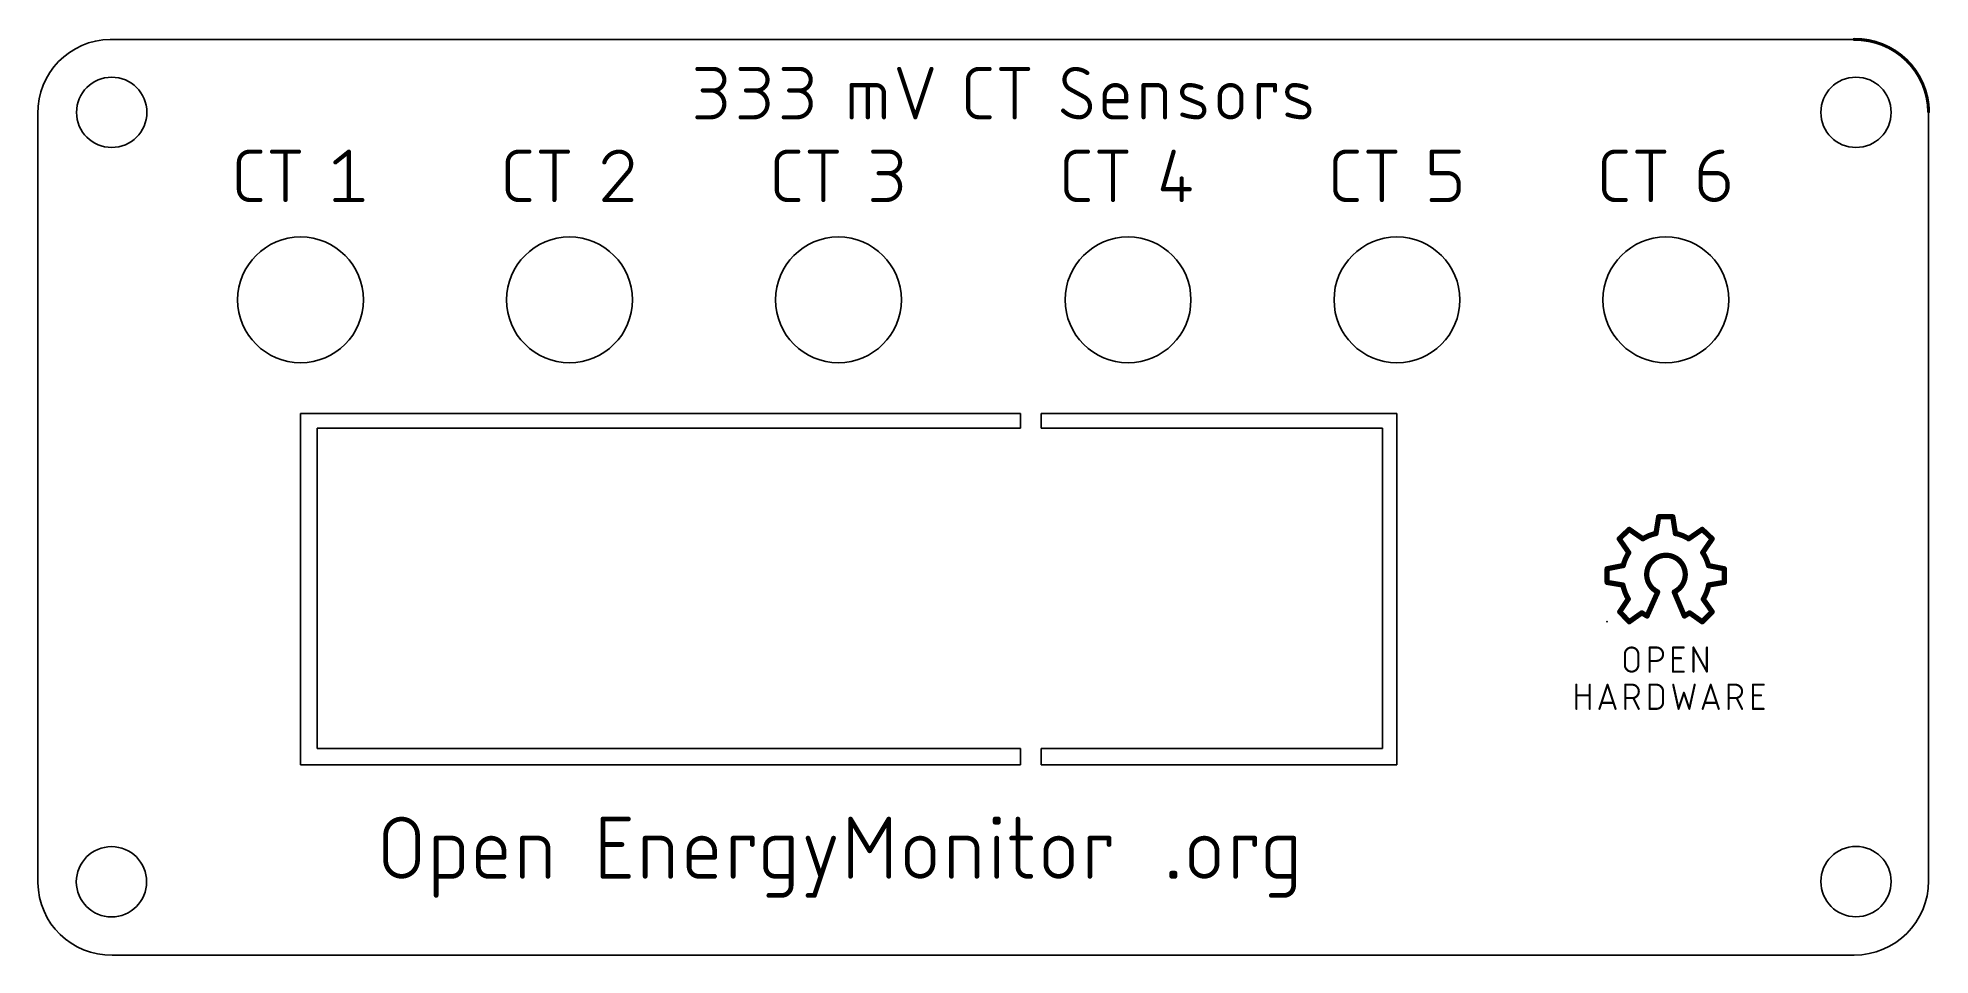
# Model space of a CAD drawing. Extents: x 0 to 91.5, y 0 to 44.4.
import ezdxf

# ---------------------------------------------------------------- set-up
doc = ezdxf.new("R2010")
doc.units = 0
for name, color, linetype in [('158', 253, 'CONTINUOUS'), ('20', 31, 'CONTINUOUS'), ('21', 253, 'CONTINUOUS'), ('23', 53, 'CONTINUOUS')]:
    doc.layers.add(name, color=color, linetype=linetype)

msp = doc.modelspace()

# ---------------------------------------------------------------- linework, layer by layer
at = {"layer": '158'}
for points, const_width in [([(27.3143, 6.6429, 1), (27.3143, 6.5286)], 0.1143), ([(27.3715, 6.5857, 1), (27.2572, 6.5857)], 0.1143), ([(28.546, 6.5286, 1), (28.546, 6.6429)], 0.1143), ([(39.3439, 6.5857, 1), (39.2296, 6.5857)], 0.1143), ([(39.3358, 6.6151, 1), (39.2378, 6.5563)], 0.1143), ([(41.1915, 6.5857, 1), (41.0772, 6.5857)], 0.1143), ([(41.1834, 6.5563, 1), (41.0854, 6.6151)], 0.1143), ([(46.3332, 6.5857, 1), (46.2189, 6.5857)], 0.1143), ([(46.2189, 6.4317, 1), (46.3332, 6.4317)], 0.1143), ([(46.2761, 6.6429, 1), (46.2761, 6.5286)], 0.1143), ([(46.2761, 6.4889, 1), (46.2761, 6.3746)], 0.1143), ([(46.4872, 6.5857, 1), (46.3729, 6.5857)], 0.1143), ([(46.3729, 6.4317, 1), (46.4872, 6.4317)], 0.1143), ([(46.43, 6.5286, 1), (46.43, 6.6429)], 0.1143), ([(46.43, 6.3746, 1), (46.43, 6.4889)], 0.1143), ([(47.4341, 6.5857, 1), (47.3198, 6.5857)], 0.1143), ([(29.3572, 5.7191, 1), (29.3572, 5.6048)], 0.1143), ([(29.4144, 5.6619, 1), (29.3001, 5.6619)], 0.1143), ([(30.1271, 5.7191, 1), (30.1271, 5.6048)], 0.1143), ([(30.589, 5.2, 0.4142), (30.1271, 5.6619)], 0.2286), ([(30.1271, 5.6048, 1), (30.1271, 5.7191)], 0.1143), ([(32.7152, 5.046, 1), (31.4835, 5.046)], 0.2286), ([(33.6123, 5.7191, 1), (33.6123, 5.6048)], 0.1143), ([(33.6695, 5.6619, 1), (33.5552, 5.6619)], 0.1143), ([(34.5933, 5.6619, 1), (34.479, 5.6619)], 0.1143), ([(34.5361, 5.6048, 1), (34.5361, 5.7191)], 0.1143), ([(35.6446, 5.6619, 0.4142), (35.1827, 5.2)], 0.2286), ([(35.6446, 5.7191, 1), (35.6446, 5.6048)], 0.1143), ([(35.6446, 5.6048, 1), (35.6446, 5.7191)], 0.1143), ([(36.4716, 5.6619, 1), (36.3573, 5.6619)], 0.1143), ([(36.4145, 5.6048, 1), (36.4145, 5.7191)], 0.1143), ([(37.2864, 5.68, 1), (37.178, 5.6438)], 0.1143), ([(38.5182, 5.6438, 1), (38.4097, 5.68)], 0.1143), ([(43.2677, 5.046, 1), (42.0359, 5.046)], 0.2286), ([(44.2193, 5.6619, 1), (44.105, 5.6619)], 0.1143), ([(44.1622, 5.7191, 1), (44.1622, 5.6048)], 0.1143), ([(44.932, 5.7191, 1), (44.932, 5.6048)], 0.1143), ([(45.3939, 5.2, 0.4142), (44.932, 5.6619)], 0.2286), ([(44.932, 5.6048, 1), (44.932, 5.7191)], 0.1143), ([(46.4102, 5.6619, 1), (46.2959, 5.6619)], 0.1143), ([(47.0691, 5.7191, 1), (47.0691, 5.6048)], 0.1143), ([(47.9929, 5.6048, 1), (47.9929, 5.7191)], 0.1143), ([(49.9614, 5.046, 1), (48.7297, 5.046)], 0.2286), ([(50.9156, 5.6619, 1), (50.8013, 5.6619)], 0.1143), ([(50.8585, 5.7191, 1), (50.8585, 5.6048)], 0.1143), ([(51.8394, 5.6619, 1), (51.7251, 5.6619)], 0.1143), ([(51.7823, 5.6048, 1), (51.7823, 5.7191)], 0.1143), ([(27.3143, 5.4111, 1), (27.3143, 5.2968)], 0.1143), ([(28.2381, 5.2968, 1), (28.2381, 5.4111)], 0.1143), ([(30.6461, 5.2, 1), (30.5318, 5.2)], 0.1143), ([(30.5318, 5.2, 1), (30.6461, 5.2)], 0.1143), ([(31.5406, 5.046, 1), (31.4263, 5.046)], 0.1143), ([(31.4263, 5.046, 1), (31.5406, 5.046)], 0.1143), ([(31.4835, 4.7953, 1), (31.4835, 4.681)], 0.1143), ([(32.7724, 5.046, 1), (32.6581, 5.046)], 0.1143), ([(32.6581, 5.046, 1), (32.7724, 5.046)], 0.1143), ([(32.6581, 4.7381, 1), (32.7724, 4.7381)], 0.1143), ([(32.7152, 4.681, 1), (32.7152, 4.7953)], 0.1143), ([(34.479, 5.354, 1), (34.5933, 5.354)], 0.1143), ([(35.2399, 5.2, 1), (35.1256, 5.2)], 0.1143), ([(35.1256, 5.2, 1), (35.2399, 5.2)], 0.1143), ([(40.1616, 5.0754, 1), (40.2596, 5.0166)], 0.1143), ([(40.1616, 5.0166, 1), (40.2596, 5.0754)], 0.1143), ([(42.0931, 5.046, 1), (41.9788, 5.046)], 0.1143), ([(41.9788, 5.046, 1), (42.0931, 5.046)], 0.1143), ([(43.3248, 5.046, 1), (43.2105, 5.046)], 0.1143), ([(43.2105, 5.046, 1), (43.3248, 5.046)], 0.1143), ([(45.4511, 5.2, 1), (45.3368, 5.2)], 0.1143), ([(45.3368, 5.2, 1), (45.4511, 5.2)], 0.1143), ([(48.7868, 5.046, 1), (48.6725, 5.046)], 0.1143), ([(48.6725, 5.046, 1), (48.7868, 5.046)], 0.1143), ([(50.0185, 5.046, 1), (49.9042, 5.046)], 0.1143), ([(49.9042, 5.046, 1), (50.0185, 5.046)], 0.1143), ([(51.7251, 5.354, 1), (51.8394, 5.354)], 0.1143), ([(27.3143, 3.8715, 1), (27.3143, 3.7572)], 0.1143), ([(27.2572, 3.8143, 1), (27.3715, 3.8143)], 0.1143), ([(28.546, 3.7572, 1), (28.546, 3.8715)], 0.1143), ([(29.3001, 3.8143, 1), (29.4144, 3.8143)], 0.1143), ([(30.5318, 3.8143, 1), (30.6461, 3.8143)], 0.1143), ([(31.4835, 4.2762, 0.4142), (31.9454, 3.8143)], 0.2286), ([(31.5406, 4.2762, 1), (31.4263, 4.2762)], 0.1143), ([(31.4263, 4.2762, 1), (31.5406, 4.2762)], 0.1143), ([(31.9454, 3.8715, 1), (31.9454, 3.7572)], 0.1143), ([(31.9454, 3.7572, 1), (31.9454, 3.8715)], 0.1143), ([(32.7152, 3.7572, 1), (32.7152, 3.8715)], 0.1143), ([(33.5552, 3.8143, 1), (33.6695, 3.8143)], 0.1143), ([(35.1827, 4.2762, 0.4142), (35.6446, 3.8143)], 0.2286), ([(35.2399, 4.2762, 1), (35.1256, 4.2762)], 0.1143), ([(35.1256, 4.2762, 1), (35.2399, 4.2762)], 0.1143), ([(35.6446, 3.8715, 1), (35.6446, 3.7572)], 0.1143), ([(35.6446, 3.7572, 1), (35.6446, 3.8715)], 0.1143), ([(36.4145, 3.7572, 1), (36.4145, 3.8715)], 0.1143), ([(37.7939, 3.7962, 1), (37.9023, 3.8324)], 0.1143), ([(39.2296, 3.8143, 1), (39.3439, 3.8143)], 0.1143), ([(41.0772, 3.8143, 1), (41.1915, 3.8143)], 0.1143), ([(42.0359, 4.4302, 1), (43.2677, 4.4302)], 0.2286), ([(42.0931, 4.4302, 1), (41.9788, 4.4302)], 0.1143), ([(41.9788, 4.4302, 1), (42.0931, 4.4302)], 0.1143), ([(43.3248, 4.4302, 1), (43.2105, 4.4302)], 0.1143), ([(43.2105, 4.4302, 1), (43.3248, 4.4302)], 0.1143), ([(44.105, 3.8143, 1), (44.2193, 3.8143)], 0.1143), ([(45.3368, 3.8143, 1), (45.4511, 3.8143)], 0.1143), ([(46.2959, 3.8143, 1), (46.4102, 3.8143)], 0.1143), ([(47.377, 4.2762, 0.4142), (47.8389, 3.8143)], 0.2286), ([(47.4341, 4.2762, 1), (47.3198, 4.2762)], 0.1143), ([(47.3198, 4.2762, 1), (47.4341, 4.2762)], 0.1143), ([(47.8389, 3.8715, 1), (47.8389, 3.7572)], 0.1143), ([(47.8389, 3.7572, 1), (47.8389, 3.8715)], 0.1143), ([(47.9929, 3.7572, 1), (47.9929, 3.8715)], 0.1143), ([(48.7868, 4.4302, 1), (48.6725, 4.4302)], 0.1143), ([(48.6725, 4.4302, 1), (48.7868, 4.4302)], 0.1143), ([(48.7297, 4.4302, 1), (49.9614, 4.4302)], 0.2286), ([(50.0185, 4.4302, 1), (49.9042, 4.4302)], 0.1143), ([(49.9042, 4.4302, 1), (50.0185, 4.4302)], 0.1143), ([(50.8013, 3.8143, 1), (50.9156, 3.8143)], 0.1143), ([(35.3367, 2.9477, 1), (35.3367, 2.8334)], 0.1143), ([(35.9526, 2.8905, 0.4142), (36.4145, 3.3524)], 0.2286), ([(35.9526, 2.9477, 1), (35.9526, 2.8334)], 0.1143), ([(35.9526, 2.8334, 1), (35.9526, 2.9477)], 0.1143), ([(36.4716, 3.3524, 1), (36.3573, 3.3524)], 0.1143), ([(36.3573, 3.3524, 1), (36.4716, 3.3524)], 0.1143), ([(37.2322, 2.9477, 1), (37.2322, 2.8334)], 0.1143), ([(37.4859, 2.9086, 1), (37.5944, 2.8724)], 0.1143), ([(37.5401, 2.8334, 1), (37.5401, 2.9477)], 0.1143)]:
    msp.add_lwpolyline(points, format="xyb", dxfattribs=dict(at, const_width=const_width))
at = {"layer": '158', "const_width": 0.2286}
for points in [[(27.3143, 3.8143), (27.3143, 6.5857)], [(27.3143, 6.5857), (28.546, 6.5857)], [(39.2868, 3.8143), (39.2868, 6.5857)], [(39.2868, 6.5857), (40.2106, 5.046)], [(40.2106, 5.046), (41.1344, 6.5857)], [(41.1344, 6.5857), (41.1344, 3.8143)], [(46.2761, 6.4317), (46.2761, 6.5857)], [(46.2761, 6.5857), (46.43, 6.5857)], [(46.43, 6.4317), (46.2761, 6.4317)], [(46.43, 6.5857), (46.43, 6.4317)], [(47.377, 6.5857), (47.377, 4.2762)], [(29.3572, 3.8143), (29.3572, 5.6619)], [(29.3572, 5.6619), (30.1271, 5.6619)], [(33.6123, 3.8143), (33.6123, 5.6619)], [(33.6123, 5.6619), (34.5361, 5.6619)], [(34.5361, 5.6619), (34.5361, 5.354)], [(35.6446, 5.6619), (36.4145, 5.6619)], [(36.4145, 5.6619), (36.4145, 3.3524)], [(37.2322, 5.6619), (37.8481, 3.8143)], [(37.5401, 2.8905), (38.4639, 5.6619)], [(44.1622, 3.8143), (44.1622, 5.6619)], [(44.1622, 5.6619), (44.932, 5.6619)], [(46.353, 3.8143), (46.353, 5.6619)], [(47.0691, 5.6619), (47.9929, 5.6619)], [(50.8585, 3.8143), (50.8585, 5.6619)], [(50.8585, 5.6619), (51.7823, 5.6619)], [(51.7823, 5.6619), (51.7823, 5.354)], [(27.3143, 5.354), (28.2381, 5.354)], [(30.589, 5.2), (30.589, 3.8143)], [(31.4835, 4.2762), (31.4835, 5.046)], [(32.7152, 4.7381), (31.4835, 4.7381)], [(32.7152, 5.046), (32.7152, 4.7381)], [(35.1827, 4.2762), (35.1827, 5.2)], [(42.0359, 4.4302), (42.0359, 5.046)], [(43.2677, 5.046), (43.2677, 4.4302)], [(45.3939, 5.2), (45.3939, 3.8143)], [(48.7297, 4.4302), (48.7297, 5.046)], [(49.9614, 5.046), (49.9614, 4.4302)], [(28.546, 3.8143), (27.3143, 3.8143)], [(32.7152, 3.8143), (31.9454, 3.8143)], [(36.4145, 3.8143), (35.6446, 3.8143)], [(47.8389, 3.8143), (47.9929, 3.8143)], [(35.9526, 2.8905), (35.3367, 2.8905)], [(37.2322, 2.8905), (37.5401, 2.8905)]]:
    msp.add_lwpolyline(points, dxfattribs=at)
at = {"layer": '20'}
for points in [[(3.5, 44.3, 0.4142), (0, 40.7)], [(3.5, 44.3, 1), (3.5, 44.3)], [(3.5, 44.3, 1), (3.5, 44.3)], [(87.8, 44.3, 1), (87.8, 44.3)], [(3.57, 39.07, 1), (3.57, 42.47, 1), (3.57, 39.07)], [(87.89, 39.07, 1), (87.89, 42.47, 1), (87.89, 39.07)], [(0, 40.7, 1), (0, 40.7)], [(0, 40.7, 1), (0, 40.7)], [(91.4, 40.8, 1), (91.4, 40.8)], [(12.7, 28.6586, 1), (12.7, 34.7414, 1), (12.7, 28.6586)], [(25.7, 28.6586, 1), (25.7, 34.7414, 1), (25.7, 28.6586)], [(38.7, 28.6586, 1), (38.7, 34.7414, 1), (38.7, 28.6586)], [(52.7, 28.6586, 1), (52.7, 34.7414, 1), (52.7, 28.6586)], [(65.7, 28.6586, 1), (65.7, 34.7414, 1), (65.7, 28.6586)], [(78.7, 28.6586, 1), (78.7, 34.7414, 1), (78.7, 28.6586)], [(12.7, 26.2, 1), (12.7, 26.2)], [(12.7, 26.2, 1), (12.7, 26.2)], [(47.5, 26.2, 1), (47.5, 26.2)], [(47.5, 26.2, 1), (47.5, 26.2)], [(48.5, 26.2, 1), (48.5, 26.2)], [(48.5, 26.2, 1), (48.5, 26.2)], [(65.7, 26.2, 1), (65.7, 26.2)], [(65.7, 26.2, 1), (65.7, 26.2)], [(13.5, 25.5, 1), (13.5, 25.5)], [(13.5, 25.5, 1), (13.5, 25.5)], [(47.5, 25.5, 1), (47.5, 25.5)], [(47.5, 25.5, 1), (47.5, 25.5)], [(48.5, 25.5, 1), (48.5, 25.5)], [(48.5, 25.5, 1), (48.5, 25.5)], [(65, 25.5, 1), (65, 25.5)], [(65, 25.5, 1), (65, 25.5)], [(12.7, 9.2, 1), (12.7, 9.2)], [(12.7, 9.2, 1), (12.7, 9.2)], [(13.5, 10, 1), (13.5, 10)], [(13.5, 10, 1), (13.5, 10)], [(47.5, 10, 1), (47.5, 10)], [(47.5, 10, 1), (47.5, 10)], [(47.5, 9.2, 1), (47.5, 9.2)], [(47.5, 9.2, 1), (47.5, 9.2)], [(48.5, 10, 1), (48.5, 10)], [(48.5, 10, 1), (48.5, 10)], [(48.5, 9.2, 1), (48.5, 9.2)], [(48.5, 9.2, 1), (48.5, 9.2)], [(65, 10, 1), (65, 10)], [(65, 10, 1), (65, 10)], [(65.7, 9.2, 1), (65.7, 9.2)], [(65.7, 9.2, 1), (65.7, 9.2)], [(3.56, 1.85, 1), (3.56, 5.25, 1), (3.56, 1.85)], [(87.89, 1.86, 1), (87.89, 5.26, 1), (87.89, 1.86)], [(0, 3.5, 0.4142), (3.6, 0)], [(0, 3.5, 1), (0, 3.5)], [(0, 3.5, 1), (0, 3.5)], [(87.8, 0, 0.4142), (91.4, 3.6)], [(91.4, 3.6, 1), (91.4, 3.6)], [(91.4, 3.6, 1), (91.4, 3.6)], [(3.6, 0, 1), (3.6, 0)], [(3.6, 0, 1), (3.6, 0)], [(87.8, 0, 1), (87.8, 0)], [(87.8, 0, 1), (87.8, 0)]]:
    msp.add_lwpolyline(points, format="xyb", dxfattribs=at)
for points in [[(87.8, 44.3), (3.5, 44.3)], [(0, 3.5), (0, 40.7)], [(91.4, 3.6), (91.4, 40.8)], [(12.7, 26.2), (47.5, 26.2)], [(12.7, 9.2), (12.7, 26.2)], [(47.5, 26.2), (47.5, 25.5)], [(48.5, 26.2), (65.7, 26.2)], [(48.5, 25.5), (48.5, 26.2)], [(65.7, 26.2), (65.7, 9.2)], [(47.5, 25.5), (13.5, 25.5)], [(13.5, 25.5), (13.5, 10)], [(65, 25.5), (48.5, 25.5)], [(65, 10), (65, 25.5)], [(47.5, 9.2), (12.7, 9.2)], [(13.5, 10), (47.5, 10)], [(47.5, 10), (47.5, 9.2)], [(48.5, 9.2), (48.5, 10)], [(48.5, 10), (65, 10)], [(65.7, 9.2), (48.5, 9.2)], [(87.8, 0), (3.6, 0)]]:
    msp.add_lwpolyline(points, dxfattribs=at)
for points, const_width in [([(91.4, 40.8, 0.4142), (87.8, 44.3)], 0.15), ([(87.7995, 44.3375, 1), (87.8005, 44.2625)], 0.075), ([(31.8858, 42.9192, 1), (31.8858, 42.8176)], 0.1016), ([(32.6647, 41.8298, 1), (32.6647, 42.8684)], 0.2032), ([(32.6647, 42.9192, 1), (32.6647, 42.8176)], 0.1016), ([(32.6647, 42.8176, 1), (32.6647, 42.9192)], 0.1016), ([(33.9737, 42.9192, 1), (33.9737, 42.8176)], 0.1016), ([(34.7526, 41.8298, 1), (34.7526, 42.8684)], 0.2032), ([(34.7526, 42.9192, 1), (34.7526, 42.8176)], 0.1016), ([(34.7526, 42.8176, 1), (34.7526, 42.9192)], 0.1016), ([(36.0616, 42.9192, 1), (36.0616, 42.8176)], 0.1016), ([(36.8405, 41.8298, 1), (36.8405, 42.8684)], 0.2032), ([(36.8405, 42.9192, 1), (36.8405, 42.8176)], 0.1016), ([(36.8405, 42.8176, 1), (36.8405, 42.9192)], 0.1016), ([(39.3927, 42.0895, 1), (39.2911, 42.0895)], 0.1016), ([(39.3419, 42.1403, 1), (39.3419, 42.0387)], 0.1016), ([(40.1717, 42.0895, 1), (40.0701, 42.0895)], 0.1016), ([(40.8998, 41.7, 0.4142), (40.5103, 42.0895)], 0.2032), ([(40.5103, 42.1403, 1), (40.5103, 42.0387)], 0.1016), ([(40.5103, 42.0387, 1), (40.5103, 42.1403)], 0.1016), ([(41.6868, 42.8845, 1), (41.5904, 42.8523)], 0.1016), ([(43.2447, 42.8523, 1), (43.1483, 42.8845)], 0.1016), ([(45.4867, 42.8684, 0.4142), (44.9675, 42.3491)], 0.2032), ([(45.0183, 42.3491, 1), (44.9167, 42.3491)], 0.1016), ([(44.9167, 42.3491, 1), (45.0183, 42.3491)], 0.1016), ([(45.4867, 42.9192, 1), (45.4867, 42.8176)], 0.1016), ([(45.4867, 42.8176, 1), (45.4867, 42.9192)], 0.1016), ([(46.006, 42.8176, 1), (46.006, 42.9192)], 0.1016), ([(46.5705, 42.9192, 1), (46.5705, 42.8176)], 0.1016), ([(47.2704, 42.8684, 1), (47.1688, 42.8684)], 0.1016), ([(47.8687, 42.8176, 1), (47.8687, 42.9192)], 0.1016), ([(50.1473, 42.8684, 0.4142), (49.6281, 42.3491)], 0.2032), ([(49.6281, 42.3491, 0.2656), (49.8877, 41.8947)], 0.2032), ([(49.6789, 42.3491, 1), (49.5773, 42.3491)], 0.1016), ([(49.5773, 42.3491, 1), (49.6789, 42.3491)], 0.1016), ([(50.7315, 42.6737, 0.1623), (50.1473, 42.8684)], 0.2032), ([(50.1473, 42.9192, 1), (50.1473, 42.8176)], 0.1016), ([(50.1473, 42.8176, 1), (50.1473, 42.9192)], 0.1016), ([(50.7011, 42.633, 1), (50.762, 42.7143)], 0.1016), ([(52.6106, 41.5702, 1), (51.5721, 41.5702)], 0.2032), ([(53.5019, 42.0895, 1), (53.4003, 42.0895)], 0.1016), ([(53.4511, 42.1403, 1), (53.4511, 42.0387)], 0.1016), ([(54.4897, 41.7, 0.4142), (54.1003, 42.0895)], 0.2032), ([(54.1003, 42.1403, 1), (54.1003, 42.0387)], 0.1016), ([(54.1003, 42.0387, 1), (54.1003, 42.1403)], 0.1016), ([(55.6548, 42.0895, 0.8318), (55.525, 41.4404)], 0.2032), ([(56.239, 41.9596, 0.1026), (55.6548, 42.0895)], 0.2032), ([(55.6555, 42.1403, 1), (55.6541, 42.0387)], 0.1016), ([(55.6541, 42.0387, 1), (55.6555, 42.1403)], 0.1016), ([(58.1783, 41.5702, 1), (57.1397, 41.5702)], 0.2032), ([(59.076, 42.0895, 1), (58.9744, 42.0895)], 0.1016), ([(59.0252, 42.1403, 1), (59.0252, 42.0387)], 0.1016), ([(59.8549, 42.0895, 1), (59.7533, 42.0895)], 0.1016), ([(59.8041, 42.0387, 1), (59.8041, 42.1403)], 0.1016), ([(60.7353, 42.0895, 0.8318), (60.6055, 41.4404)], 0.2032), ([(60.736, 42.1403, 1), (60.7345, 42.0387)], 0.1016), ([(61.3195, 41.9596, 0.1026), (60.7353, 42.0895)], 0.2032), ([(60.7345, 42.0387, 1), (60.736, 42.1403)], 0.1016), ([(32.1454, 41.8806, 1), (32.1454, 41.779)], 0.1016), ([(32.5349, 40.5316, 1), (32.5349, 41.8298)], 0.2032), ([(32.5349, 41.8806, 1), (32.5349, 41.779)], 0.1016), ([(32.6647, 41.8806, 1), (32.6647, 41.779)], 0.1016), ([(32.6647, 41.779, 1), (32.6647, 41.8806)], 0.1016), ([(34.2333, 41.8806, 1), (34.2333, 41.779)], 0.1016), ([(34.6228, 40.5316, 1), (34.6228, 41.8298)], 0.2032), ([(34.6228, 41.8806, 1), (34.6228, 41.779)], 0.1016), ([(34.7526, 41.8806, 1), (34.7526, 41.779)], 0.1016), ([(34.7526, 41.779, 1), (34.7526, 41.8806)], 0.1016), ([(36.3212, 41.8806, 1), (36.3212, 41.779)], 0.1016), ([(36.7107, 40.5316, 1), (36.7107, 41.8298)], 0.2032), ([(36.7107, 41.8806, 1), (36.7107, 41.779)], 0.1016), ([(36.8405, 41.8806, 1), (36.8405, 41.779)], 0.1016), ([(36.8405, 41.779, 1), (36.8405, 41.8806)], 0.1016), ([(40.9506, 41.7, 1), (40.849, 41.7)], 0.1016), ([(40.849, 41.7, 1), (40.9506, 41.7)], 0.1016), ([(49.912, 41.9393, 1), (49.8634, 41.8501)], 0.1016), ([(49.8619, 41.851, 1), (49.9135, 41.9385)], 0.1016), ([(50.8614, 41.0509, 0.2656), (50.6017, 41.5053)], 0.2032), ([(50.6275, 41.549, 1), (50.5759, 41.4615)], 0.1016), ([(50.5774, 41.4607, 1), (50.626, 41.5499)], 0.1016), ([(51.6229, 41.5702, 1), (51.5213, 41.5702)], 0.1016), ([(51.5213, 41.5702, 1), (51.6229, 41.5702)], 0.1016), ([(51.5721, 41.3613, 1), (51.5721, 41.2597)], 0.1016), ([(52.6614, 41.5702, 1), (52.5598, 41.5702)], 0.1016), ([(52.5598, 41.5702, 1), (52.6614, 41.5702)], 0.1016), ([(52.5598, 41.3105, 1), (52.6614, 41.3105)], 0.1016), ([(52.6106, 41.2597, 1), (52.6106, 41.3613)], 0.1016), ([(54.5405, 41.7, 1), (54.4389, 41.7)], 0.1016), ([(54.4389, 41.7, 1), (54.5405, 41.7)], 0.1016), ([(55.5438, 41.4875, 1), (55.5061, 41.3932)], 0.1016), ([(55.5061, 41.3932, 1), (55.5438, 41.4875)], 0.1016), ([(56.0442, 40.5316, 0.8318), (56.1741, 41.1807)], 0.2032), ([(56.1929, 41.2279, 1), (56.1552, 41.1335)], 0.1016), ([(56.1552, 41.1335, 1), (56.1929, 41.2279)], 0.1016), ([(56.2181, 41.9133, 1), (56.2598, 42.006)], 0.1016), ([(57.1905, 41.5702, 1), (57.0889, 41.5702)], 0.1016), ([(57.0889, 41.5702, 1), (57.1905, 41.5702)], 0.1016), ([(58.2291, 41.5702, 1), (58.1275, 41.5702)], 0.1016), ([(58.1275, 41.5702, 1), (58.2291, 41.5702)], 0.1016), ([(59.7533, 41.8298, 1), (59.8549, 41.8298)], 0.1016), ([(60.6243, 41.4875, 1), (60.5866, 41.3932)], 0.1016), ([(60.5866, 41.3932, 1), (60.6243, 41.4875)], 0.1016), ([(61.1247, 40.5316, 0.8318), (61.2546, 41.1807)], 0.2032), ([(61.2734, 41.2279, 1), (61.2357, 41.1335)], 0.1016), ([(61.2357, 41.1335, 1), (61.2734, 41.2279)], 0.1016), ([(61.2986, 41.9133, 1), (61.3403, 42.006)], 0.1016), ([(31.8858, 40.5824, 1), (31.8858, 40.4808)], 0.1016), ([(32.5349, 40.5824, 1), (32.5349, 40.4808)], 0.1016), ([(32.5349, 40.4808, 1), (32.5349, 40.5824)], 0.1016), ([(33.9737, 40.5824, 1), (33.9737, 40.4808)], 0.1016), ([(34.6228, 40.5824, 1), (34.6228, 40.4808)], 0.1016), ([(34.6228, 40.4808, 1), (34.6228, 40.5824)], 0.1016), ([(36.0616, 40.5824, 1), (36.0616, 40.4808)], 0.1016), ([(36.7107, 40.5824, 1), (36.7107, 40.4808)], 0.1016), ([(36.7107, 40.4808, 1), (36.7107, 40.5824)], 0.1016), ([(39.2911, 40.5316, 1), (39.3927, 40.5316)], 0.1016), ([(40.0701, 40.5316, 1), (40.1717, 40.5316)], 0.1016), ([(40.849, 40.5316, 1), (40.9506, 40.5316)], 0.1016), ([(42.3693, 40.5477, 1), (42.4657, 40.5155)], 0.1016), ([(42.3693, 40.5155, 1), (42.4657, 40.5477)], 0.1016), ([(44.9675, 41.0509, 0.4142), (45.4867, 40.5316)], 0.2032), ([(45.0183, 41.0509, 1), (44.9167, 41.0509)], 0.1016), ([(44.9167, 41.0509, 1), (45.0183, 41.0509)], 0.1016), ([(45.4867, 40.5824, 1), (45.4867, 40.4808)], 0.1016), ([(45.4867, 40.4808, 1), (45.4867, 40.5824)], 0.1016), ([(46.006, 40.4808, 1), (46.006, 40.5824)], 0.1016), ([(47.1688, 40.5316, 1), (47.2704, 40.5316)], 0.1016), ([(49.5631, 40.8562, 0.2), (50.3421, 40.5316)], 0.2032), ([(49.5992, 40.8919, 1), (49.5271, 40.8204)], 0.1016), ([(50.3421, 40.5316, 0.4142), (50.8614, 41.0509)], 0.2032), ([(50.3421, 40.5824, 1), (50.3421, 40.4808)], 0.1016), ([(50.3421, 40.4808, 1), (50.3421, 40.5824)], 0.1016), ([(50.9122, 41.0509, 1), (50.8106, 41.0509)], 0.1016), ([(50.8106, 41.0509, 1), (50.9122, 41.0509)], 0.1016), ([(51.5721, 40.9211, 0.4142), (51.9615, 40.5316)], 0.2032), ([(51.6229, 40.9211, 1), (51.5213, 40.9211)], 0.1016), ([(51.5213, 40.9211, 1), (51.6229, 40.9211)], 0.1016), ([(51.9615, 40.5824, 1), (51.9615, 40.4808)], 0.1016), ([(51.9615, 40.4808, 1), (51.9615, 40.5824)], 0.1016), ([(52.6106, 40.4808, 1), (52.6106, 40.5824)], 0.1016), ([(53.4003, 40.5316, 1), (53.5019, 40.5316)], 0.1016), ([(54.4389, 40.5316, 1), (54.5405, 40.5316)], 0.1016), ([(55.3302, 40.6614, 0.083), (56.0442, 40.5316)], 0.2032), ([(55.3474, 40.7092, 1), (55.313, 40.6136)], 0.1016), ([(56.045, 40.5824, 1), (56.0435, 40.4808)], 0.1016), ([(56.0435, 40.4808, 1), (56.045, 40.5824)], 0.1016), ([(57.1397, 41.0509, 1), (58.1783, 41.0509)], 0.2032), ([(57.1905, 41.0509, 1), (57.0889, 41.0509)], 0.1016), ([(57.0889, 41.0509, 1), (57.1905, 41.0509)], 0.1016), ([(58.2291, 41.0509, 1), (58.1275, 41.0509)], 0.1016), ([(58.1275, 41.0509, 1), (58.2291, 41.0509)], 0.1016), ([(58.9744, 40.5316, 1), (59.076, 40.5316)], 0.1016), ([(60.4107, 40.6614, 0.083), (61.1247, 40.5316)], 0.2032), ([(60.4279, 40.7092, 1), (60.3935, 40.6136)], 0.1016), ([(61.1255, 40.5824, 1), (61.124, 40.4808)], 0.1016), ([(61.124, 40.4808, 1), (61.1255, 40.5824)], 0.1016), ([(91.3625, 40.7995, 1), (91.4375, 40.8005)], 0.075), ([(10.2375, 38.8684, 0.4142), (9.7183, 38.3491)], 0.2032), ([(9.7691, 38.3491, 1), (9.6675, 38.3491)], 0.1016), ([(10.2375, 38.9192, 1), (10.2375, 38.8176)], 0.1016), ([(10.2375, 38.8176, 1), (10.2375, 38.9192)], 0.1016), ([(10.7568, 38.8176, 1), (10.7568, 38.9192)], 0.1016), ([(11.3213, 38.9192, 1), (11.3213, 38.8176)], 0.1016), ([(12.0212, 38.8684, 1), (11.9196, 38.8684)], 0.1016), ([(12.6195, 38.8176, 1), (12.6195, 38.9192)], 0.1016), ([(14.3518, 38.3888, 1), (14.4153, 38.3094)], 0.1016), ([(15.0834, 38.8684, 1), (14.9818, 38.8684)], 0.1016), ([(15.0644, 38.8287, 1), (15.0009, 38.9081)], 0.1016), ([(23.2375, 38.8684, 0.4142), (22.7183, 38.3491)], 0.2032), ([(22.7691, 38.3491, 1), (22.6675, 38.3491)], 0.1016), ([(23.2375, 38.9192, 1), (23.2375, 38.8176)], 0.1016), ([(23.2375, 38.8176, 1), (23.2375, 38.9192)], 0.1016), ([(23.7568, 38.8176, 1), (23.7568, 38.9192)], 0.1016), ([(24.3213, 38.9192, 1), (24.3213, 38.8176)], 0.1016), ([(25.0212, 38.8684, 1), (24.9196, 38.8684)], 0.1016), ([(25.6195, 38.8176, 1), (25.6195, 38.9192)], 0.1016), ([(28.0976, 38.8684, 0.3252), (27.3835, 38.3491)], 0.2032), ([(28.6818, 38.2842, 0.4142), (28.0976, 38.8684)], 0.2032), ([(28.0976, 38.9192, 1), (28.0976, 38.8176)], 0.1016), ([(28.0976, 38.8176, 1), (28.0976, 38.9192)], 0.1016), ([(36.2375, 38.8684, 0.4142), (35.7183, 38.3491)], 0.2032), ([(35.7691, 38.3491, 1), (35.6675, 38.3491)], 0.1016), ([(36.2375, 38.9192, 1), (36.2375, 38.8176)], 0.1016), ([(36.2375, 38.8176, 1), (36.2375, 38.9192)], 0.1016), ([(36.7568, 38.8176, 1), (36.7568, 38.9192)], 0.1016), ([(37.3213, 38.9192, 1), (37.3213, 38.8176)], 0.1016), ([(38.0212, 38.8684, 1), (37.9196, 38.8684)], 0.1016), ([(38.6195, 38.8176, 1), (38.6195, 38.9192)], 0.1016), ([(40.3835, 38.9192, 1), (40.3835, 38.8176)], 0.1016), ([(41.1625, 37.8298, 1), (41.1625, 38.8684)], 0.2032), ([(41.1625, 38.9192, 1), (41.1625, 38.8176)], 0.1016), ([(41.1625, 38.8176, 1), (41.1625, 38.9192)], 0.1016), ([(50.2375, 38.8684, 0.4142), (49.7183, 38.3491)], 0.2032), ([(49.7691, 38.3491, 1), (49.6675, 38.3491)], 0.1016), ([(50.2375, 38.9192, 1), (50.2375, 38.8176)], 0.1016), ([(50.2375, 38.8176, 1), (50.2375, 38.9192)], 0.1016), ([(50.7568, 38.8176, 1), (50.7568, 38.9192)], 0.1016), ([(51.3213, 38.9192, 1), (51.3213, 38.8176)], 0.1016), ([(52.0212, 38.8684, 1), (51.9196, 38.8684)], 0.1016), ([(52.6195, 38.8176, 1), (52.6195, 38.9192)], 0.1016), ([(54.9517, 38.8544, 1), (54.854, 38.8824)], 0.1016), ([(63.2375, 38.8684, 0.4142), (62.7183, 38.3491)], 0.2032), ([(62.7691, 38.3491, 1), (62.6675, 38.3491)], 0.1016), ([(63.2375, 38.9192, 1), (63.2375, 38.8176)], 0.1016), ([(63.2375, 38.8176, 1), (63.2375, 38.9192)], 0.1016), ([(63.7568, 38.8176, 1), (63.7568, 38.9192)], 0.1016), ([(64.3213, 38.9192, 1), (64.3213, 38.8176)], 0.1016), ([(65.0212, 38.8684, 1), (64.9196, 38.8684)], 0.1016), ([(65.6195, 38.8176, 1), (65.6195, 38.9192)], 0.1016), ([(67.4343, 38.8684, 1), (67.3327, 38.8684)], 0.1016), ([(67.3835, 38.9192, 1), (67.3835, 38.8176)], 0.1016), ([(68.6818, 38.8176, 1), (68.6818, 38.9192)], 0.1016), ([(76.2375, 38.8684, 0.4142), (75.7182, 38.3491)], 0.2032), ([(75.769, 38.3491, 1), (75.6675, 38.3491)], 0.1016), ([(76.2375, 38.9192, 1), (76.2375, 38.8176)], 0.1016), ([(76.2375, 38.8176, 1), (76.2375, 38.9192)], 0.1016), ([(76.7568, 38.8176, 1), (76.7568, 38.9192)], 0.1016), ([(77.3213, 38.9192, 1), (77.3213, 38.8176)], 0.1016), ([(78.0212, 38.8684, 1), (77.9196, 38.8684)], 0.1016), ([(78.6195, 38.8176, 1), (78.6195, 38.9192)], 0.1016), ([(81.4221, 38.8684, 0.4142), (80.3835, 37.8298)], 0.2032), ([(81.4221, 38.8176, 1), (81.4221, 38.9192)], 0.1016), ([(9.6675, 38.3491, 1), (9.7691, 38.3491)], 0.1016), ([(22.6675, 38.3491, 1), (22.7691, 38.3491)], 0.1016), ([(27.3352, 38.3648, 1), (27.4319, 38.3335)], 0.1016), ([(28.487, 37.8298, 0.2053), (28.6818, 38.2842)], 0.2032), ([(28.452, 37.8666, 1), (28.5221, 37.793)], 0.1016), ([(28.5257, 37.7969, 1), (28.4483, 37.8627)], 0.1016), ([(28.7326, 38.2842, 1), (28.631, 38.2842)], 0.1016), ([(28.631, 38.2842, 1), (28.7326, 38.2842)], 0.1016), ([(35.6675, 38.3491, 1), (35.7691, 38.3491)], 0.1016), ([(40.6432, 37.8806, 1), (40.6432, 37.779)], 0.1016), ([(41.0326, 36.5316, 1), (41.0326, 37.8298)], 0.2032), ([(41.0326, 37.8806, 1), (41.0326, 37.779)], 0.1016), ([(41.1625, 37.8806, 1), (41.1625, 37.779)], 0.1016), ([(41.1625, 37.779, 1), (41.1625, 37.8806)], 0.1016), ([(49.6675, 38.3491, 1), (49.7691, 38.3491)], 0.1016), ([(55.3431, 37.5702, 1), (55.2415, 37.5702)], 0.1016), ([(62.6675, 38.3491, 1), (62.7691, 38.3491)], 0.1016), ([(67.3835, 37.8806, 1), (67.3835, 37.779)], 0.1016), ([(67.3327, 37.8298, 1), (67.4343, 37.8298)], 0.1016), ([(68.6818, 37.3105, 0.4142), (68.1625, 37.8298)], 0.2032), ([(68.1625, 37.8806, 1), (68.1625, 37.779)], 0.1016), ([(68.1625, 37.779, 1), (68.1625, 37.8806)], 0.1016), ([(75.6675, 38.3491, 1), (75.769, 38.3491)], 0.1016), ([(80.3835, 37.8806, 1), (80.3835, 37.779)], 0.1016), ([(80.4343, 37.8298, 1), (80.3327, 37.8298)], 0.1016), ([(80.3327, 37.8298, 1), (80.4343, 37.8298)], 0.1016), ([(81.6818, 37.3105, 0.4142), (81.1625, 37.8298)], 0.2032), ([(81.1625, 37.8806, 1), (81.1625, 37.779)], 0.1016), ([(81.1625, 37.779, 1), (81.1625, 37.8806)], 0.1016), ([(9.7183, 37.0509, 0.4142), (10.2375, 36.5316)], 0.2032), ([(9.7691, 37.0509, 1), (9.6675, 37.0509)], 0.1016), ([(9.6675, 37.0509, 1), (9.7691, 37.0509)], 0.1016), ([(10.2375, 36.5824, 1), (10.2375, 36.4808)], 0.1016), ([(10.2375, 36.4808, 1), (10.2375, 36.5824)], 0.1016), ([(10.7568, 36.4808, 1), (10.7568, 36.5824)], 0.1016), ([(14.3835, 36.5824, 1), (14.3835, 36.4808)], 0.1016), ([(15.6818, 36.4808, 1), (15.6818, 36.5824)], 0.1016), ([(22.7183, 37.0509, 0.4142), (23.2375, 36.5316)], 0.2032), ([(22.7691, 37.0509, 1), (22.6675, 37.0509)], 0.1016), ([(22.6675, 37.0509, 1), (22.7691, 37.0509)], 0.1016), ([(23.2375, 36.5824, 1), (23.2375, 36.4808)], 0.1016), ([(23.2375, 36.4808, 1), (23.2375, 36.5824)], 0.1016), ([(23.7568, 36.4808, 1), (23.7568, 36.5824)], 0.1016), ([(27.3835, 36.5824, 1), (27.3835, 36.4808)], 0.1016), ([(27.3448, 36.5645, 1), (27.4222, 36.4987)], 0.1016), ([(28.6818, 36.4808, 1), (28.6818, 36.5824)], 0.1016), ([(35.7183, 37.0509, 0.4142), (36.2375, 36.5316)], 0.2032), ([(35.7691, 37.0509, 1), (35.6675, 37.0509)], 0.1016), ([(35.6675, 37.0509, 1), (35.7691, 37.0509)], 0.1016), ([(36.2375, 36.5824, 1), (36.2375, 36.4808)], 0.1016), ([(36.2375, 36.4808, 1), (36.2375, 36.5824)], 0.1016), ([(36.7568, 36.4808, 1), (36.7568, 36.5824)], 0.1016), ([(40.3835, 36.5824, 1), (40.3835, 36.4808)], 0.1016), ([(41.0326, 36.5824, 1), (41.0326, 36.4808)], 0.1016), ([(41.0326, 36.4808, 1), (41.0326, 36.5824)], 0.1016), ([(49.7183, 37.0509, 0.4142), (50.2375, 36.5316)], 0.2032), ([(49.7691, 37.0509, 1), (49.6675, 37.0509)], 0.1016), ([(49.6675, 37.0509, 1), (49.7691, 37.0509)], 0.1016), ([(50.2375, 36.5824, 1), (50.2375, 36.4808)], 0.1016), ([(50.2375, 36.4808, 1), (50.2375, 36.5824)], 0.1016), ([(50.7568, 36.4808, 1), (50.7568, 36.5824)], 0.1016), ([(54.3835, 37.1017, 1), (54.3835, 37.0001)], 0.1016), ([(54.3347, 37.0648, 1), (54.4324, 37.0369)], 0.1016), ([(55.6818, 37.0001, 1), (55.6818, 37.1017)], 0.1016), ([(62.7183, 37.0509, 0.4142), (63.2375, 36.5316)], 0.2032), ([(62.7691, 37.0509, 1), (62.6675, 37.0509)], 0.1016), ([(62.6675, 37.0509, 1), (62.7691, 37.0509)], 0.1016), ([(63.2375, 36.5824, 1), (63.2375, 36.4808)], 0.1016), ([(63.2375, 36.4808, 1), (63.2375, 36.5824)], 0.1016), ([(63.7568, 36.4808, 1), (63.7568, 36.5824)], 0.1016), ([(67.3835, 36.5824, 1), (67.3835, 36.4808)], 0.1016), ([(68.1625, 36.5316, 0.4142), (68.6818, 37.0509)], 0.2032), ([(68.1625, 36.5824, 1), (68.1625, 36.4808)], 0.1016), ([(68.1625, 36.4808, 1), (68.1625, 36.5824)], 0.1016), ([(68.7326, 37.3105, 1), (68.631, 37.3105)], 0.1016), ([(68.631, 37.3105, 1), (68.7326, 37.3105)], 0.1016), ([(68.7326, 37.0509, 1), (68.631, 37.0509)], 0.1016), ([(68.631, 37.0509, 1), (68.7326, 37.0509)], 0.1016), ([(75.7182, 37.0509, 0.4142), (76.2375, 36.5316)], 0.2032), ([(75.769, 37.0509, 1), (75.6675, 37.0509)], 0.1016), ([(75.6675, 37.0509, 1), (75.769, 37.0509)], 0.1016), ([(76.2375, 36.5824, 1), (76.2375, 36.4808)], 0.1016), ([(76.2375, 36.4808, 1), (76.2375, 36.5824)], 0.1016), ([(76.7568, 36.4808, 1), (76.7568, 36.5824)], 0.1016), ([(80.3835, 37.1807, 1), (81.6818, 37.1807)], 0.2032), ([(80.4343, 37.1807, 1), (80.3327, 37.1807)], 0.1016), ([(80.3327, 37.1807, 1), (80.4343, 37.1807)], 0.1016), ([(81.7326, 37.3105, 1), (81.631, 37.3105)], 0.1016), ([(81.631, 37.3105, 1), (81.7326, 37.3105)], 0.1016), ([(81.7326, 37.1807, 1), (81.631, 37.1807)], 0.1016), ([(81.631, 37.1807, 1), (81.7326, 37.1807)], 0.1016), ([(11.9196, 36.5316, 1), (12.0212, 36.5316)], 0.1016), ([(14.9818, 36.5316, 1), (15.0834, 36.5316)], 0.1016), ([(24.9196, 36.5316, 1), (25.0212, 36.5316)], 0.1016), ([(37.9196, 36.5316, 1), (38.0212, 36.5316)], 0.1016), ([(51.9196, 36.5316, 1), (52.0212, 36.5316)], 0.1016), ([(55.2415, 36.5316, 1), (55.3431, 36.5316)], 0.1016), ([(64.9196, 36.5316, 1), (65.0212, 36.5316)], 0.1016), ([(77.9196, 36.5316, 1), (78.0212, 36.5316)], 0.1016), ([(77.3672, 14.5596, 1), (76.7181, 14.5596)], 0.1016), ([(77.9415, 14.8842, 1), (77.8907, 14.8842)], 0.0508), ([(77.9161, 14.9096, 1), (77.9161, 14.8588)], 0.0508), ([(78.2407, 14.2351, 1), (78.2407, 14.8842)], 0.1016), ([(78.2407, 14.9096, 1), (78.2407, 14.8588)], 0.0508), ([(78.2407, 14.8588, 1), (78.2407, 14.9096)], 0.0508), ([(79.0699, 14.8842, 1), (79.019, 14.8842)], 0.0508), ([(79.0444, 14.9096, 1), (79.0444, 14.8588)], 0.0508), ([(79.5637, 14.8588, 1), (79.5637, 14.9096)], 0.0508), ([(80.0582, 14.8842, 1), (80.0074, 14.8842)], 0.0508), ([(80.055, 14.8965, 1), (80.0106, 14.8719)], 0.0508), ([(80.7073, 14.8842, 1), (80.6565, 14.8842)], 0.0508), ([(76.7435, 14.5596, 1), (76.6927, 14.5596)], 0.0508), ([(76.6927, 14.5596, 1), (76.7435, 14.5596)], 0.0508), ([(76.7181, 14.0404, 1), (77.3672, 14.0404)], 0.1016), ([(76.7435, 14.0404, 1), (76.6927, 14.0404)], 0.0508), ([(76.6927, 14.0404, 1), (76.7435, 14.0404)], 0.0508), ([(77.3926, 14.5596, 1), (77.3418, 14.5596)], 0.0508), ([(77.3418, 14.5596, 1), (77.3926, 14.5596)], 0.0508), ([(77.3926, 14.0404, 1), (77.3418, 14.0404)], 0.0508), ([(77.3418, 14.0404, 1), (77.3926, 14.0404)], 0.0508), ([(77.9161, 14.2605, 1), (77.9161, 14.2097)], 0.0508), ([(77.8907, 13.7158, 1), (77.9415, 13.7158)], 0.0508), ([(78.2407, 14.2605, 1), (78.2407, 14.2097)], 0.0508), ([(78.2407, 14.2097, 1), (78.2407, 14.2605)], 0.0508), ([(79.0444, 14.3903, 1), (79.0444, 14.3395)], 0.0508), ([(79.0444, 13.7412, 1), (79.0444, 13.6904)], 0.0508), ([(79.019, 13.7158, 1), (79.0699, 13.7158)], 0.0508), ([(79.4339, 14.3395, 1), (79.4339, 14.3903)], 0.0508), ([(79.5637, 13.6904, 1), (79.5637, 13.7412)], 0.0508), ([(80.0074, 13.7158, 1), (80.0582, 13.7158)], 0.0508), ([(80.6565, 13.7158, 1), (80.7073, 13.7158)], 0.0508), ([(80.6597, 13.7035, 1), (80.7041, 13.7281)], 0.0508), ([(74.3974, 13.0842, 1), (74.3466, 13.0842)], 0.0508), ([(75.0465, 13.0842, 1), (74.9957, 13.0842)], 0.0508), ([(75.9018, 13.0922, 1), (75.8536, 13.0762)], 0.0508), ([(75.9018, 13.0762, 1), (75.8536, 13.0922)], 0.0508), ([(76.767, 13.0842, 1), (76.7162, 13.0842)], 0.0508), ([(76.7416, 13.1096, 1), (76.7416, 13.0588)], 0.0508), ([(77.0661, 12.4351, 1), (77.0661, 13.0842)], 0.1016), ([(77.0661, 13.1096, 1), (77.0661, 13.0588)], 0.0508), ([(77.0661, 13.0588, 1), (77.0661, 13.1096)], 0.0508), ([(77.9407, 13.0842, 1), (77.8899, 13.0842)], 0.0508), ([(77.9153, 13.1096, 1), (77.9153, 13.0588)], 0.0508), ([(78.5644, 12.7596, 0.4142), (78.2399, 13.0842)], 0.1016), ([(78.2399, 13.1096, 1), (78.2399, 13.0588)], 0.0508), ([(78.2399, 13.0588, 1), (78.2399, 13.1096)], 0.0508), ([(78.5898, 12.7596, 1), (78.539, 12.7596)], 0.0508), ([(79.0789, 13.0897, 1), (79.0293, 13.0787)], 0.0508), ([(80.1175, 13.0787, 1), (80.0679, 13.0897)], 0.0508), ([(80.8929, 13.0922, 1), (80.8447, 13.0762)], 0.0508), ([(80.8929, 13.0762, 1), (80.8447, 13.0922)], 0.0508), ([(81.7581, 13.0842, 1), (81.7073, 13.0842)], 0.0508), ([(81.7327, 13.1096, 1), (81.7327, 13.0588)], 0.0508), ([(82.0572, 12.4351, 1), (82.0572, 13.0842)], 0.1016), ([(82.0572, 13.1096, 1), (82.0572, 13.0588)], 0.0508), ([(82.0572, 13.0588, 1), (82.0572, 13.1096)], 0.0508), ([(82.9341, 13.0842, 1), (82.8833, 13.0842)], 0.0508), ([(82.9087, 13.1096, 1), (82.9087, 13.0588)], 0.0508), ([(83.428, 13.0588, 1), (83.428, 13.1096)], 0.0508), ([(74.372, 12.5903, 1), (74.372, 12.5395)], 0.0508), ([(74.3466, 11.9158, 1), (74.3974, 11.9158)], 0.0508), ([(74.9957, 11.9158, 1), (75.0465, 11.9158)], 0.0508), ([(75.0211, 12.5395, 1), (75.0211, 12.5903)], 0.0508), ([(75.4641, 11.9238, 1), (75.5123, 11.9078)], 0.0508), ([(75.5856, 12.2333, 1), (75.5856, 12.1825)], 0.0508), ([(76.1698, 12.1825, 1), (76.1698, 12.2333)], 0.0508), ([(76.2431, 11.9078, 1), (76.2912, 11.9238)], 0.0508), ([(76.7416, 12.4605, 1), (76.7416, 12.4097)], 0.0508), ([(76.7162, 11.9158, 1), (76.767, 11.9158)], 0.0508), ([(77.0661, 12.4605, 1), (77.0661, 12.4097)], 0.0508), ([(77.0661, 12.4097, 1), (77.0661, 12.4605)], 0.0508), ([(77.1538, 12.4464, 1), (77.1083, 12.4237)], 0.0508), ([(77.368, 11.9044, 1), (77.4134, 11.9272)], 0.0508), ([(77.9153, 11.9412, 1), (77.9153, 11.8904)], 0.0508), ([(77.8899, 11.9158, 1), (77.9407, 11.9158)], 0.0508), ([(78.2399, 11.9158, 0.4142), (78.5644, 12.2404)], 0.1016), ([(78.2399, 11.9412, 1), (78.2399, 11.8904)], 0.0508), ([(78.2399, 11.8904, 1), (78.2399, 11.9412)], 0.0508), ([(78.539, 12.7596, 1), (78.5898, 12.7596)], 0.0508), ([(78.5898, 12.2404, 1), (78.539, 12.2404)], 0.0508), ([(78.539, 12.2404, 1), (78.5898, 12.2404)], 0.0508), ([(79.2896, 11.9238, 1), (79.3378, 11.9078)], 0.0508), ([(79.2889, 11.9103, 1), (79.3385, 11.9213)], 0.0508), ([(79.5975, 12.7028, 1), (79.5493, 12.6867)], 0.0508), ([(79.5975, 12.6867, 1), (79.5493, 12.7028)], 0.0508), ([(79.8082, 11.9213, 1), (79.8578, 11.9103)], 0.0508), ([(79.8089, 11.9078, 1), (79.8571, 11.9238)], 0.0508), ([(80.4552, 11.9238, 1), (80.5034, 11.9078)], 0.0508), ([(80.5767, 12.2333, 1), (80.5767, 12.1825)], 0.0508), ([(81.1609, 12.1825, 1), (81.1609, 12.2333)], 0.0508), ([(81.2341, 11.9078, 1), (81.2823, 11.9238)], 0.0508), ([(81.7327, 12.4605, 1), (81.7327, 12.4097)], 0.0508), ([(81.7073, 11.9158, 1), (81.7581, 11.9158)], 0.0508), ([(82.0572, 12.4605, 1), (82.0572, 12.4097)], 0.0508), ([(82.0572, 12.4097, 1), (82.0572, 12.4605)], 0.0508), ([(82.1449, 12.4464, 1), (82.0994, 12.4237)], 0.0508), ([(82.3591, 11.9044, 1), (82.4045, 11.9272)], 0.0508), ([(82.9087, 12.5903, 1), (82.9087, 12.5395)], 0.0508), ([(82.9087, 11.9412, 1), (82.9087, 11.8904)], 0.0508), ([(82.8833, 11.9158, 1), (82.9341, 11.9158)], 0.0508), ([(83.2981, 12.5395, 1), (83.2981, 12.5903)], 0.0508), ([(83.428, 11.8904, 1), (83.428, 11.9412)], 0.0508), ([(18.354, 5.8159, 1), (16.8143, 5.8159)], 0.2286), ([(16.8714, 5.8159, 1), (16.7571, 5.8159)], 0.1143), ([(16.7571, 5.8159, 1), (16.8714, 5.8159)], 0.1143), ([(18.4111, 5.8159, 1), (18.2968, 5.8159)], 0.1143), ([(18.2968, 5.8159, 1), (18.4111, 5.8159)], 0.1143), ([(19.3111, 5.6619, 1), (19.1968, 5.6619)], 0.1143), ([(19.254, 5.7191, 1), (19.254, 5.6048)], 0.1143), ([(20.0238, 5.7191, 1), (20.0238, 5.6048)], 0.1143), ([(20.4857, 5.2, 0.4142), (20.0238, 5.6619)], 0.2286), ([(20.0238, 5.6048, 1), (20.0238, 5.7191)], 0.1143), ([(22.5312, 5.046, 1), (21.2995, 5.046)], 0.2286), ([(23.4258, 5.7191, 1), (23.4258, 5.6048)], 0.1143), ([(23.4829, 5.6619, 1), (23.3686, 5.6619)], 0.1143), ([(24.1956, 5.7191, 1), (24.1956, 5.6048)], 0.1143), ([(24.6575, 5.2, 0.4142), (24.1956, 5.6619)], 0.2286), ([(24.1956, 5.6048, 1), (24.1956, 5.7191)], 0.1143), ([(57.0034, 5.046, 1), (55.7717, 5.046)], 0.2286), ([(57.9576, 5.6619, 1), (57.8433, 5.6619)], 0.1143), ([(57.9005, 5.7191, 1), (57.9005, 5.6048)], 0.1143), ([(58.8814, 5.6619, 1), (58.7671, 5.6619)], 0.1143), ([(58.8243, 5.6048, 1), (58.8243, 5.7191)], 0.1143), ([(59.9328, 5.6619, 0.4142), (59.4709, 5.2)], 0.2286), ([(59.9328, 5.7191, 1), (59.9328, 5.6048)], 0.1143), ([(59.9328, 5.6048, 1), (59.9328, 5.7191)], 0.1143), ([(60.7598, 5.6619, 1), (60.6455, 5.6619)], 0.1143), ([(60.7027, 5.6048, 1), (60.7027, 5.7191)], 0.1143), ([(16.8143, 4.5841, 1), (18.354, 4.5841)], 0.2286), ([(16.8714, 4.5841, 1), (16.7571, 4.5841)], 0.1143), ([(16.7571, 4.5841, 1), (16.8714, 4.5841)], 0.1143), ([(18.4111, 4.5841, 1), (18.2968, 4.5841)], 0.1143), ([(18.2968, 4.5841, 1), (18.4111, 4.5841)], 0.1143), ([(20.5429, 5.2, 1), (20.4286, 5.2)], 0.1143), ([(20.4286, 5.2, 1), (20.5429, 5.2)], 0.1143), ([(21.3567, 5.046, 1), (21.2424, 5.046)], 0.1143), ([(21.2424, 5.046, 1), (21.3567, 5.046)], 0.1143), ([(21.2995, 4.7953, 1), (21.2995, 4.681)], 0.1143), ([(22.5884, 5.046, 1), (22.4741, 5.046)], 0.1143), ([(22.4741, 5.046, 1), (22.5884, 5.046)], 0.1143), ([(22.4741, 4.7381, 1), (22.5884, 4.7381)], 0.1143), ([(22.5312, 4.681, 1), (22.5312, 4.7953)], 0.1143), ([(24.7146, 5.2, 1), (24.6003, 5.2)], 0.1143), ([(24.6003, 5.2, 1), (24.7146, 5.2)], 0.1143), ([(55.8288, 5.046, 1), (55.7145, 5.046)], 0.1143), ([(55.7145, 5.046, 1), (55.8288, 5.046)], 0.1143), ([(57.0605, 5.046, 1), (56.9462, 5.046)], 0.1143), ([(56.9462, 5.046, 1), (57.0605, 5.046)], 0.1143), ([(58.7671, 5.354, 1), (58.8814, 5.354)], 0.1143), ([(59.5281, 5.2, 1), (59.4138, 5.2)], 0.1143), ([(59.4138, 5.2, 1), (59.5281, 5.2)], 0.1143), ([(19.254, 3.8715, 1), (19.254, 3.7572)], 0.1143), ([(20.0238, 3.8143, 0.4142), (20.4857, 4.2762)], 0.2286), ([(20.0238, 3.8715, 1), (20.0238, 3.7572)], 0.1143), ([(20.0238, 3.7572, 1), (20.0238, 3.8715)], 0.1143), ([(20.5429, 4.2762, 1), (20.4286, 4.2762)], 0.1143), ([(20.4286, 4.2762, 1), (20.5429, 4.2762)], 0.1143), ([(21.2995, 4.2762, 0.4142), (21.7614, 3.8143)], 0.2286), ([(21.3567, 4.2762, 1), (21.2424, 4.2762)], 0.1143), ([(21.2424, 4.2762, 1), (21.3567, 4.2762)], 0.1143), ([(21.7614, 3.8715, 1), (21.7614, 3.7572)], 0.1143), ([(21.7614, 3.7572, 1), (21.7614, 3.8715)], 0.1143), ([(22.5312, 3.7572, 1), (22.5312, 3.8715)], 0.1143), ([(23.3686, 3.8143, 1), (23.4829, 3.8143)], 0.1143), ([(24.6003, 3.8143, 1), (24.7146, 3.8143)], 0.1143), ([(54.8715, 3.9683, 1), (54.7572, 3.9683)], 0.1143), ([(54.8143, 4.0254, 1), (54.8143, 3.9111)], 0.1143), ([(54.8143, 3.8715, 1), (54.8143, 3.7572)], 0.1143), ([(54.7572, 3.8143, 1), (54.8715, 3.8143)], 0.1143), ([(55.0254, 3.9683, 1), (54.9111, 3.9683)], 0.1143), ([(54.9111, 3.8143, 1), (55.0254, 3.8143)], 0.1143), ([(54.9683, 3.9111, 1), (54.9683, 4.0254)], 0.1143), ([(54.9683, 3.7572, 1), (54.9683, 3.8715)], 0.1143), ([(55.7717, 4.4302, 1), (57.0034, 4.4302)], 0.2286), ([(55.8288, 4.4302, 1), (55.7145, 4.4302)], 0.1143), ([(55.7145, 4.4302, 1), (55.8288, 4.4302)], 0.1143), ([(57.0605, 4.4302, 1), (56.9462, 4.4302)], 0.1143), ([(56.9462, 4.4302, 1), (57.0605, 4.4302)], 0.1143), ([(57.8433, 3.8143, 1), (57.9576, 3.8143)], 0.1143), ([(59.4709, 4.2762, 0.4142), (59.9328, 3.8143)], 0.2286), ([(59.5281, 4.2762, 1), (59.4138, 4.2762)], 0.1143), ([(59.4138, 4.2762, 1), (59.5281, 4.2762)], 0.1143), ([(59.9328, 3.8715, 1), (59.9328, 3.7572)], 0.1143), ([(59.9328, 3.7572, 1), (59.9328, 3.8715)], 0.1143), ([(60.7027, 3.7572, 1), (60.7027, 3.8715)], 0.1143), ([(19.1968, 2.8905, 1), (19.3111, 2.8905)], 0.1143), ([(59.6249, 2.9477, 1), (59.6249, 2.8334)], 0.1143), ([(60.2408, 2.8905, 0.4142), (60.7027, 3.3524)], 0.2286), ([(60.2408, 2.9477, 1), (60.2408, 2.8334)], 0.1143), ([(60.2408, 2.8334, 1), (60.2408, 2.9477)], 0.1143), ([(60.7598, 3.3524, 1), (60.6455, 3.3524)], 0.1143), ([(60.6455, 3.3524, 1), (60.7598, 3.3524)], 0.1143)]:
    msp.add_lwpolyline(points, format="xyb", dxfattribs=dict(at, const_width=const_width))
for points, const_width in [([(31.8858, 42.8684), (32.6647, 42.8684)], 0.2032), ([(33.9737, 42.8684), (34.7526, 42.8684)], 0.2032), ([(36.0616, 42.8684), (36.8405, 42.8684)], 0.2032), ([(39.3419, 40.5316), (39.3419, 42.0895)], 0.2032), ([(39.3419, 42.0895), (40.5103, 42.0895)], 0.2032), ([(40.1209, 40.5316), (40.1209, 42.0895)], 0.2032), ([(41.6386, 42.8684), (42.4175, 40.5316)], 0.2032), ([(42.4175, 40.5316), (43.1965, 42.8684)], 0.2032), ([(44.9675, 41.0509), (44.9675, 42.3491)], 0.2032), ([(45.4867, 42.8684), (46.006, 42.8684)], 0.2032), ([(46.5705, 42.8684), (47.8687, 42.8684)], 0.2032), ([(47.2196, 40.5316), (47.2196, 42.8684)], 0.2032), ([(53.4511, 40.5316), (53.4511, 42.0895)], 0.2032), ([(53.4511, 42.0895), (54.1003, 42.0895)], 0.2032), ([(59.0252, 40.5316), (59.0252, 42.0895)], 0.2032), ([(59.0252, 42.0895), (59.8041, 42.0895)], 0.2032), ([(59.8041, 42.0895), (59.8041, 41.8298)], 0.2032), ([(32.6647, 41.8298), (32.1454, 41.8298)], 0.2032), ([(34.7526, 41.8298), (34.2333, 41.8298)], 0.2032), ([(36.8405, 41.8298), (36.3212, 41.8298)], 0.2032), ([(40.8998, 41.7), (40.8998, 40.5316)], 0.2032), ([(50.6017, 41.5053), (49.8877, 41.8947)], 0.2032), ([(51.5721, 40.9211), (51.5721, 41.5702)], 0.2032), ([(52.6106, 41.3105), (51.5721, 41.3105)], 0.2032), ([(52.6106, 41.5702), (52.6106, 41.3105)], 0.2032), ([(54.4897, 41.7), (54.4897, 40.5316)], 0.2032), ([(56.1741, 41.1807), (55.525, 41.4404)], 0.2032), ([(57.1397, 41.0509), (57.1397, 41.5702)], 0.2032), ([(58.1783, 41.5702), (58.1783, 41.0509)], 0.2032), ([(61.2546, 41.1807), (60.6055, 41.4404)], 0.2032), ([(31.8858, 40.5316), (32.5349, 40.5316)], 0.2032), ([(33.9737, 40.5316), (34.6228, 40.5316)], 0.2032), ([(36.0616, 40.5316), (36.7107, 40.5316)], 0.2032), ([(46.006, 40.5316), (45.4867, 40.5316)], 0.2032), ([(52.6106, 40.5316), (51.9615, 40.5316)], 0.2032), ([(9.7183, 37.0509), (9.7183, 38.3491)], 0.2032), ([(10.2375, 38.8684), (10.7568, 38.8684)], 0.2032), ([(11.3213, 38.8684), (12.6195, 38.8684)], 0.2032), ([(11.9704, 36.5316), (11.9704, 38.8684)], 0.2032), ([(14.3835, 38.3491), (15.0326, 38.8684)], 0.2032), ([(15.0326, 38.8684), (15.0326, 36.5316)], 0.2032), ([(22.7183, 37.0509), (22.7183, 38.3491)], 0.2032), ([(23.2375, 38.8684), (23.7568, 38.8684)], 0.2032), ([(24.3213, 38.8684), (25.6195, 38.8684)], 0.2032), ([(24.9704, 36.5316), (24.9704, 38.8684)], 0.2032), ([(35.7183, 37.0509), (35.7183, 38.3491)], 0.2032), ([(36.2375, 38.8684), (36.7568, 38.8684)], 0.2032), ([(37.3213, 38.8684), (38.6195, 38.8684)], 0.2032), ([(37.9704, 36.5316), (37.9704, 38.8684)], 0.2032), ([(40.3835, 38.8684), (41.1625, 38.8684)], 0.2032), ([(49.7183, 37.0509), (49.7183, 38.3491)], 0.2032), ([(50.2375, 38.8684), (50.7568, 38.8684)], 0.2032), ([(51.3213, 38.8684), (52.6195, 38.8684)], 0.2032), ([(51.9704, 36.5316), (51.9704, 38.8684)], 0.2032), ([(54.9028, 38.8684), (54.3835, 37.0509)], 0.2032), ([(62.7183, 37.0509), (62.7183, 38.3491)], 0.2032), ([(63.2375, 38.8684), (63.7568, 38.8684)], 0.2032), ([(64.3213, 38.8684), (65.6195, 38.8684)], 0.2032), ([(64.9704, 36.5316), (64.9704, 38.8684)], 0.2032), ([(67.3835, 37.8298), (67.3835, 38.8684)], 0.2032), ([(67.3835, 38.8684), (68.6818, 38.8684)], 0.2032), ([(75.7182, 37.0509), (75.7182, 38.3491)], 0.2032), ([(76.2375, 38.8684), (76.7568, 38.8684)], 0.2032), ([(77.3213, 38.8684), (78.6195, 38.8684)], 0.2032), ([(77.9704, 36.5316), (77.9704, 38.8684)], 0.2032), ([(28.487, 37.8298), (27.3835, 36.5316)], 0.2032), ([(41.1625, 37.8298), (40.6432, 37.8298)], 0.2032), ([(55.2923, 37.5702), (55.2923, 36.5316)], 0.2032), ([(68.1625, 37.8298), (67.3835, 37.8298)], 0.2032), ([(80.3835, 37.8298), (81.1625, 37.8298)], 0.2032), ([(80.3835, 37.1807), (80.3835, 37.8298)], 0.2032), ([(10.7568, 36.5316), (10.2375, 36.5316)], 0.2032), ([(14.3835, 36.5316), (15.6818, 36.5316)], 0.2032), ([(23.7568, 36.5316), (23.2375, 36.5316)], 0.2032), ([(27.3835, 36.5316), (28.6818, 36.5316)], 0.2032), ([(36.7568, 36.5316), (36.2375, 36.5316)], 0.2032), ([(40.3835, 36.5316), (41.0326, 36.5316)], 0.2032), ([(50.7568, 36.5316), (50.2375, 36.5316)], 0.2032), ([(54.3835, 37.0509), (55.6818, 37.0509)], 0.2032), ([(63.7568, 36.5316), (63.2375, 36.5316)], 0.2032), ([(67.3835, 36.5316), (68.1625, 36.5316)], 0.2032), ([(68.6818, 37.0509), (68.6818, 37.3105)], 0.2032), ([(76.7568, 36.5316), (76.2375, 36.5316)], 0.2032), ([(81.6818, 37.3105), (81.6818, 37.1807)], 0.2032), ([(77.9161, 13.7158), (77.9161, 14.8842)], 0.1016), ([(77.9161, 14.8842), (78.2407, 14.8842)], 0.1016), ([(79.0444, 13.7158), (79.0444, 14.8842)], 0.1016), ([(79.0444, 14.8842), (79.5637, 14.8842)], 0.1016), ([(80.0328, 13.7158), (80.0328, 14.8842)], 0.1016), ([(80.0328, 14.8842), (80.6819, 13.7158)], 0.1016), ([(80.6819, 13.7158), (80.6819, 14.8842)], 0.1016), ([(76.7181, 14.0404), (76.7181, 14.5596)], 0.1016), ([(77.3672, 14.5596), (77.3672, 14.0404)], 0.1016), ([(78.2407, 14.2351), (77.9161, 14.2351)], 0.1016), ([(79.0444, 14.3649), (79.4339, 14.3649)], 0.1016), ([(79.5637, 13.7158), (79.0444, 13.7158)], 0.1016), ([(74.372, 11.9158), (74.372, 13.0842)], 0.1016), ([(75.0211, 13.0842), (75.0211, 11.9158)], 0.1016), ([(75.4882, 11.9158), (75.8777, 13.0842)], 0.1016), ([(75.8777, 13.0842), (76.2672, 11.9158)], 0.1016), ([(76.7416, 11.9158), (76.7416, 13.0842)], 0.1016), ([(76.7416, 13.0842), (77.0661, 13.0842)], 0.1016), ([(77.9153, 11.9158), (77.9153, 13.0842)], 0.1016), ([(77.9153, 13.0842), (78.2399, 13.0842)], 0.1016), ([(78.5644, 12.7596), (78.5644, 12.2404)], 0.1016), ([(79.0541, 13.0842), (79.3137, 11.9158)], 0.1016), ([(79.833, 11.9158), (80.0927, 13.0842)], 0.1016), ([(80.4793, 11.9158), (80.8688, 13.0842)], 0.1016), ([(80.8688, 13.0842), (81.2582, 11.9158)], 0.1016), ([(81.7327, 11.9158), (81.7327, 13.0842)], 0.1016), ([(81.7327, 13.0842), (82.0572, 13.0842)], 0.1016), ([(82.9087, 11.9158), (82.9087, 13.0842)], 0.1016), ([(82.9087, 13.0842), (83.428, 13.0842)], 0.1016), ([(74.372, 12.5649), (75.0211, 12.5649)], 0.1016), ([(76.1698, 12.2079), (75.5856, 12.2079)], 0.1016), ([(77.0661, 12.4351), (76.7416, 12.4351)], 0.1016), ([(77.3907, 11.9158), (77.1311, 12.4351)], 0.1016), ([(78.2399, 11.9158), (77.9153, 11.9158)], 0.1016), ([(79.3137, 11.9158), (79.5734, 12.6947)], 0.1016), ([(79.5734, 12.6947), (79.833, 11.9158)], 0.1016), ([(81.1609, 12.2079), (80.5767, 12.2079)], 0.1016), ([(82.0572, 12.4351), (81.7327, 12.4351)], 0.1016), ([(82.3818, 11.9158), (82.1222, 12.4351)], 0.1016), ([(82.9087, 12.5649), (83.2981, 12.5649)], 0.1016), ([(83.428, 11.9158), (82.9087, 11.9158)], 0.1016), ([(16.8143, 4.5841), (16.8143, 5.8159)], 0.2286), ([(18.354, 5.8159), (18.354, 4.5841)], 0.2286), ([(19.254, 2.8905), (19.254, 5.6619)], 0.2286), ([(19.254, 5.6619), (20.0238, 5.6619)], 0.2286), ([(23.4258, 3.8143), (23.4258, 5.6619)], 0.2286), ([(23.4258, 5.6619), (24.1956, 5.6619)], 0.2286), ([(57.9005, 3.8143), (57.9005, 5.6619)], 0.2286), ([(57.9005, 5.6619), (58.8243, 5.6619)], 0.2286), ([(58.8243, 5.6619), (58.8243, 5.354)], 0.2286), ([(59.9328, 5.6619), (60.7027, 5.6619)], 0.2286), ([(60.7027, 5.6619), (60.7027, 3.3524)], 0.2286), ([(20.4857, 5.2), (20.4857, 4.2762)], 0.2286), ([(21.2995, 4.2762), (21.2995, 5.046)], 0.2286), ([(22.5312, 4.7381), (21.2995, 4.7381)], 0.2286), ([(22.5312, 5.046), (22.5312, 4.7381)], 0.2286), ([(24.6575, 5.2), (24.6575, 3.8143)], 0.2286), ([(55.7717, 4.4302), (55.7717, 5.046)], 0.2286), ([(57.0034, 5.046), (57.0034, 4.4302)], 0.2286), ([(59.4709, 4.2762), (59.4709, 5.2)], 0.2286), ([(20.0238, 3.8143), (19.254, 3.8143)], 0.2286), ([(22.5312, 3.8143), (21.7614, 3.8143)], 0.2286), ([(54.8143, 3.8143), (54.8143, 3.9683)], 0.2286), ([(54.8143, 3.9683), (54.9683, 3.9683)], 0.2286), ([(54.9683, 3.8143), (54.8143, 3.8143)], 0.2286), ([(54.9683, 3.9683), (54.9683, 3.8143)], 0.2286), ([(60.7027, 3.8143), (59.9328, 3.8143)], 0.2286), ([(60.2408, 2.8905), (59.6249, 2.8905)], 0.2286)]:
    msp.add_lwpolyline(points, dxfattribs=dict(at, const_width=const_width))
at = {"layer": '21', "const_width": 0.254}
for points in [[(78.2218, 20.3942), (78.3488, 21.207)], [(78.3488, 21.207), (79.0346, 21.207)], [(79.0346, 21.207), (79.1616, 20.3942)], [(76.4438, 20.1402), (76.9264, 20.5974)], [(76.901, 19.4798), (76.4438, 20.1402)], [(76.9264, 20.5974), (77.5868, 20.1402)], [(79.7966, 20.1402), (80.457, 20.5974)], [(80.457, 20.5974), (80.9396, 20.1402)], [(80.9396, 20.1402), (80.4824, 19.4798)], [(75.8596, 18.6924), (76.6216, 18.8448)], [(75.8596, 18.032), (75.8596, 18.6924)], [(80.7618, 18.8448), (81.5238, 18.6924)], [(81.5238, 18.6924), (81.5238, 18.032)], [(76.6216, 17.905), (75.8596, 18.032)], [(78.298, 17.5494), (77.79, 16.4064)], [(79.5934, 16.4064), (79.1108, 17.5494)], [(81.5238, 18.032), (80.7618, 17.905)], [(76.4692, 16.6096), (76.8756, 17.2192)], [(76.9264, 16.127), (76.4692, 16.6096)], [(77.536, 16.5588), (76.9264, 16.127)], [(77.79, 16.4064), (77.536, 16.5588)], [(79.8474, 16.5588), (79.5934, 16.4064)], [(80.457, 16.127), (79.8474, 16.5588)], [(80.9396, 16.6096), (80.457, 16.127)], [(80.5078, 17.2192), (80.9396, 16.6096)]]:
    msp.add_lwpolyline(points, dxfattribs=at)
at = {"layer": '21'}
for points, const_width in [([(78.3488, 21.2705, 1), (78.3488, 21.1435)], 0.127), ([(78.4115, 21.1972, 1), (78.2861, 21.2168)], 0.127), ([(79.0973, 21.2168, 1), (78.9719, 21.1972)], 0.127), ([(79.0346, 21.1435, 1), (79.0346, 21.2705)], 0.127), ([(76.496, 20.1763, 1), (76.3916, 20.1041)], 0.127), ([(76.4001, 20.1863, 1), (76.4875, 20.0941)], 0.127), ([(76.9625, 20.6496, 1), (76.8903, 20.5452)], 0.127), ([(76.9701, 20.5513, 1), (76.8827, 20.6435)], 0.127), ([(78.2028, 20.3959, 0.078), (77.5956, 20.1493)], 0.254), ([(77.5629, 20.2037, 1), (77.6283, 20.0949)], 0.127), ([(77.5507, 20.088, 1), (77.6229, 20.1924)], 0.127), ([(78.1591, 20.404, 1), (78.2845, 20.3844)], 0.127), ([(78.2173, 20.3341, 1), (78.1883, 20.4577)], 0.127), ([(79.0989, 20.3844, 1), (79.2243, 20.404)], 0.127), ([(79.806, 20.1445, 0.0807), (79.1751, 20.4006)], 0.254), ([(79.1892, 20.4625, 1), (79.161, 20.3387)], 0.127), ([(79.7605, 20.1924, 1), (79.8327, 20.088)], 0.127), ([(79.773, 20.0903, 1), (79.839, 20.1987)], 0.127), ([(80.5007, 20.6435, 1), (80.4133, 20.5513)], 0.127), ([(80.4931, 20.5452, 1), (80.4209, 20.6496)], 0.127), ([(80.9918, 20.1041, 1), (80.8874, 20.1763)], 0.127), ([(80.8959, 20.0941, 1), (80.9833, 20.1863)], 0.127), ([(76.9031, 19.4662, 0.0803), (76.6375, 18.8449)], 0.254), ([(76.8488, 19.4437, 1), (76.9532, 19.5159)], 0.127), ([(76.9568, 19.4322, 1), (76.8494, 19.5002)], 0.127), ([(79.1108, 17.5748, 4.3546), (78.298, 17.5748)], 0.254), ([(80.7593, 18.8449, 0.0844), (80.4795, 19.4757)], 0.254), ([(80.5324, 19.5108, 1), (80.4266, 19.4406)], 0.127), ([(80.4302, 19.5159, 1), (80.5346, 19.4437)], 0.127), ([(75.9231, 18.6924, 1), (75.7961, 18.6924)], 0.127), ([(75.8471, 18.7547, 1), (75.8721, 18.6301)], 0.127), ([(76.5759, 18.8602, 1), (76.6991, 18.8296)], 0.127), ([(76.6341, 18.7825, 1), (76.6091, 18.9071)], 0.127), ([(80.6978, 18.8292, 1), (80.8208, 18.8606)], 0.127), ([(80.7743, 18.9071, 1), (80.7493, 18.7825)], 0.127), ([(81.5873, 18.6924, 1), (81.4603, 18.6924)], 0.127), ([(81.5113, 18.6301, 1), (81.5363, 18.7547)], 0.127), ([(75.87, 18.0946, 1), (75.8492, 17.9694)], 0.127), ([(75.7961, 18.032, 1), (75.9231, 18.032)], 0.127), ([(76.6233, 17.901, 0.0861), (76.8841, 17.2274)], 0.254), ([(76.6856, 17.9135, 1), (76.561, 17.8885)], 0.127), ([(76.6112, 17.8424, 1), (76.632, 17.9676)], 0.127), ([(78.356, 17.5236, 1), (78.24, 17.5752)], 0.127), ([(78.2703, 17.5177, 1), (78.3257, 17.6319)], 0.127), ([(79.0831, 17.6319, 1), (79.1385, 17.5177)], 0.127), ([(79.1693, 17.5741, 1), (79.0523, 17.5247)], 0.127), ([(80.508, 17.2179, 0.089), (80.7641, 17.8962)], 0.254), ([(80.7514, 17.9676, 1), (80.7722, 17.8424)], 0.127), ([(80.8265, 17.8846, 1), (80.7017, 17.9078)], 0.127), ([(81.4603, 18.032, 1), (81.5873, 18.032)], 0.127), ([(81.5342, 17.9694, 1), (81.5134, 18.0946)], 0.127), ([(76.5153, 16.6533, 1), (76.4231, 16.5659)], 0.127), ([(76.4164, 16.6448, 1), (76.522, 16.5744)], 0.127), ([(76.9284, 17.184, 1), (76.8228, 17.2544)], 0.127), ([(76.8297, 17.1947, 1), (76.9385, 17.2601)], 0.127), ([(77.5687, 16.6133, 1), (77.5033, 16.5043)], 0.127), ([(77.5727, 16.507, 1), (77.4993, 16.6106)], 0.127), ([(77.732, 16.4322, 1), (77.848, 16.3806)], 0.127), ([(77.7573, 16.3519, 1), (77.8227, 16.4609)], 0.127), ([(79.5607, 16.4609, 1), (79.6261, 16.3519)], 0.127), ([(79.5349, 16.3817, 1), (79.6519, 16.4311)], 0.127), ([(79.8841, 16.6106, 1), (79.8107, 16.507)], 0.127), ([(79.8801, 16.5043, 1), (79.8147, 16.6133)], 0.127), ([(80.5596, 17.2559, 1), (80.456, 17.1825)], 0.127), ([(80.4535, 17.2505, 1), (80.5625, 17.1853)], 0.127), ([(80.8878, 16.5729, 1), (80.9914, 16.6463)], 0.127), ([(80.9845, 16.5647, 1), (80.8947, 16.6545)], 0.127), ([(76.8897, 16.1788, 1), (76.9631, 16.0752)], 0.127), ([(76.8803, 16.0833, 1), (76.9725, 16.1707)], 0.127), ([(80.4121, 16.1719, 1), (80.5019, 16.0821)], 0.127), ([(80.4203, 16.0752, 1), (80.4937, 16.1788)], 0.127)]:
    msp.add_lwpolyline(points, format="xyb", dxfattribs=dict(at, const_width=const_width))
at = {"layer": '23'}
msp.add_point((75.8596, 16.127), dxfattribs=at)

doc.saveas('drawing.dxf')
